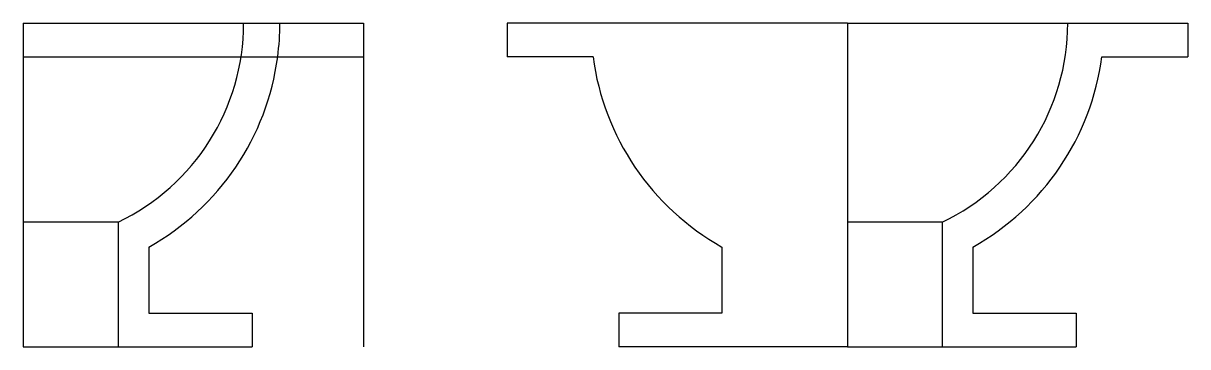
# Model space of a CAD drawing. Header units: millimetres. Extents: x 2534 to 17250, y -878 to 451.
# Drawn here: x 6193 to 7237, y -69 to 221 of the extents above; entities that cross this region are included whole.
import ezdxf

# ---------------------------------------------------------------- set-up
doc = ezdxf.new("R2010")
doc.units = ezdxf.units.MM
doc.header["$LTSCALE"] = 0.3
doc.layers.add('Contorno', color=5, linetype='Continuous', lineweight=30)

msp = doc.modelspace()

# ---------------------------------------------------------------- linework, layer by layer
at = {"color": 252, "true_color": 0x939598}
for p, q in [((6192.825, 190.554), (6422.825, 190.554)), ((6497.825, 190.554), (6497.825, -69.446))]:
    msp.add_line(p, q, dxfattribs=at)
msp.add_arc((6192.825, 220.554), 230, 352.505283, 0, dxfattribs=at)
at = {"layer": 'Contorno'}
for p, q in [((6192.825, 220.554), (6497.825, 220.554)), ((6192.825, 220.554), (6192.825, -69.446)), ((6497.825, 220.554), (6497.825, 190.554)), ((6931.503, 220.554), (6626.503, 220.554)), ((6626.503, 220.554), (6626.503, 190.554)), ((6931.503, 220.554), (7236.503, 220.554)), ((6931.503, 220.554), (6931.503, -69.446)), ((7236.503, 220.554), (7236.503, 190.554)), ((6420.86, 190.554), (6497.825, 190.554)), ((6703.467, 190.554), (6626.503, 190.554)), ((7159.538, 190.554), (7236.503, 190.554)), ((6277.825, 42.281), (6192.825, 42.281)), ((6277.825, 42.281), (6277.825, -69.446)), ((7016.503, 42.281), (6931.503, 42.281)), ((7016.503, 42.281), (7016.503, -69.446)), ((6305.325, 19.945), (6305.325, -39.446)), ((6819.003, 19.945), (6819.003, -39.446)), ((7044.003, 19.945), (7044.003, -39.446)), ((6305.325, -39.446), (6397.825, -39.446)), ((6397.825, -39.446), (6397.825, -69.446)), ((6819.003, -39.446), (6726.503, -39.446)), ((6726.503, -39.446), (6726.503, -69.446)), ((7044.003, -39.446), (7136.503, -39.446)), ((7136.503, -39.446), (7136.503, -69.446)), ((6192.825, -69.446), (6397.825, -69.446)), ((6931.503, -69.446), (6726.503, -69.446)), ((6931.503, -69.446), (7136.503, -69.446))]:
    msp.add_line(p, q, dxfattribs=at)
for centre, radius, start, end in [((6192.825, 220.554), 197.5, 295.491662, 0), ((6931.503, 220.554), 197.5, 295.491662, 0), ((6192.825, 220.554), 230, 299.283444, 352.505283), ((6931.503, 220.554), 230, 187.494717, 240.716556), ((6931.503, 220.554), 230, 299.283444, 352.505283)]:
    msp.add_arc(centre, radius, start, end, dxfattribs=at)

doc.saveas('drawing.dxf')
